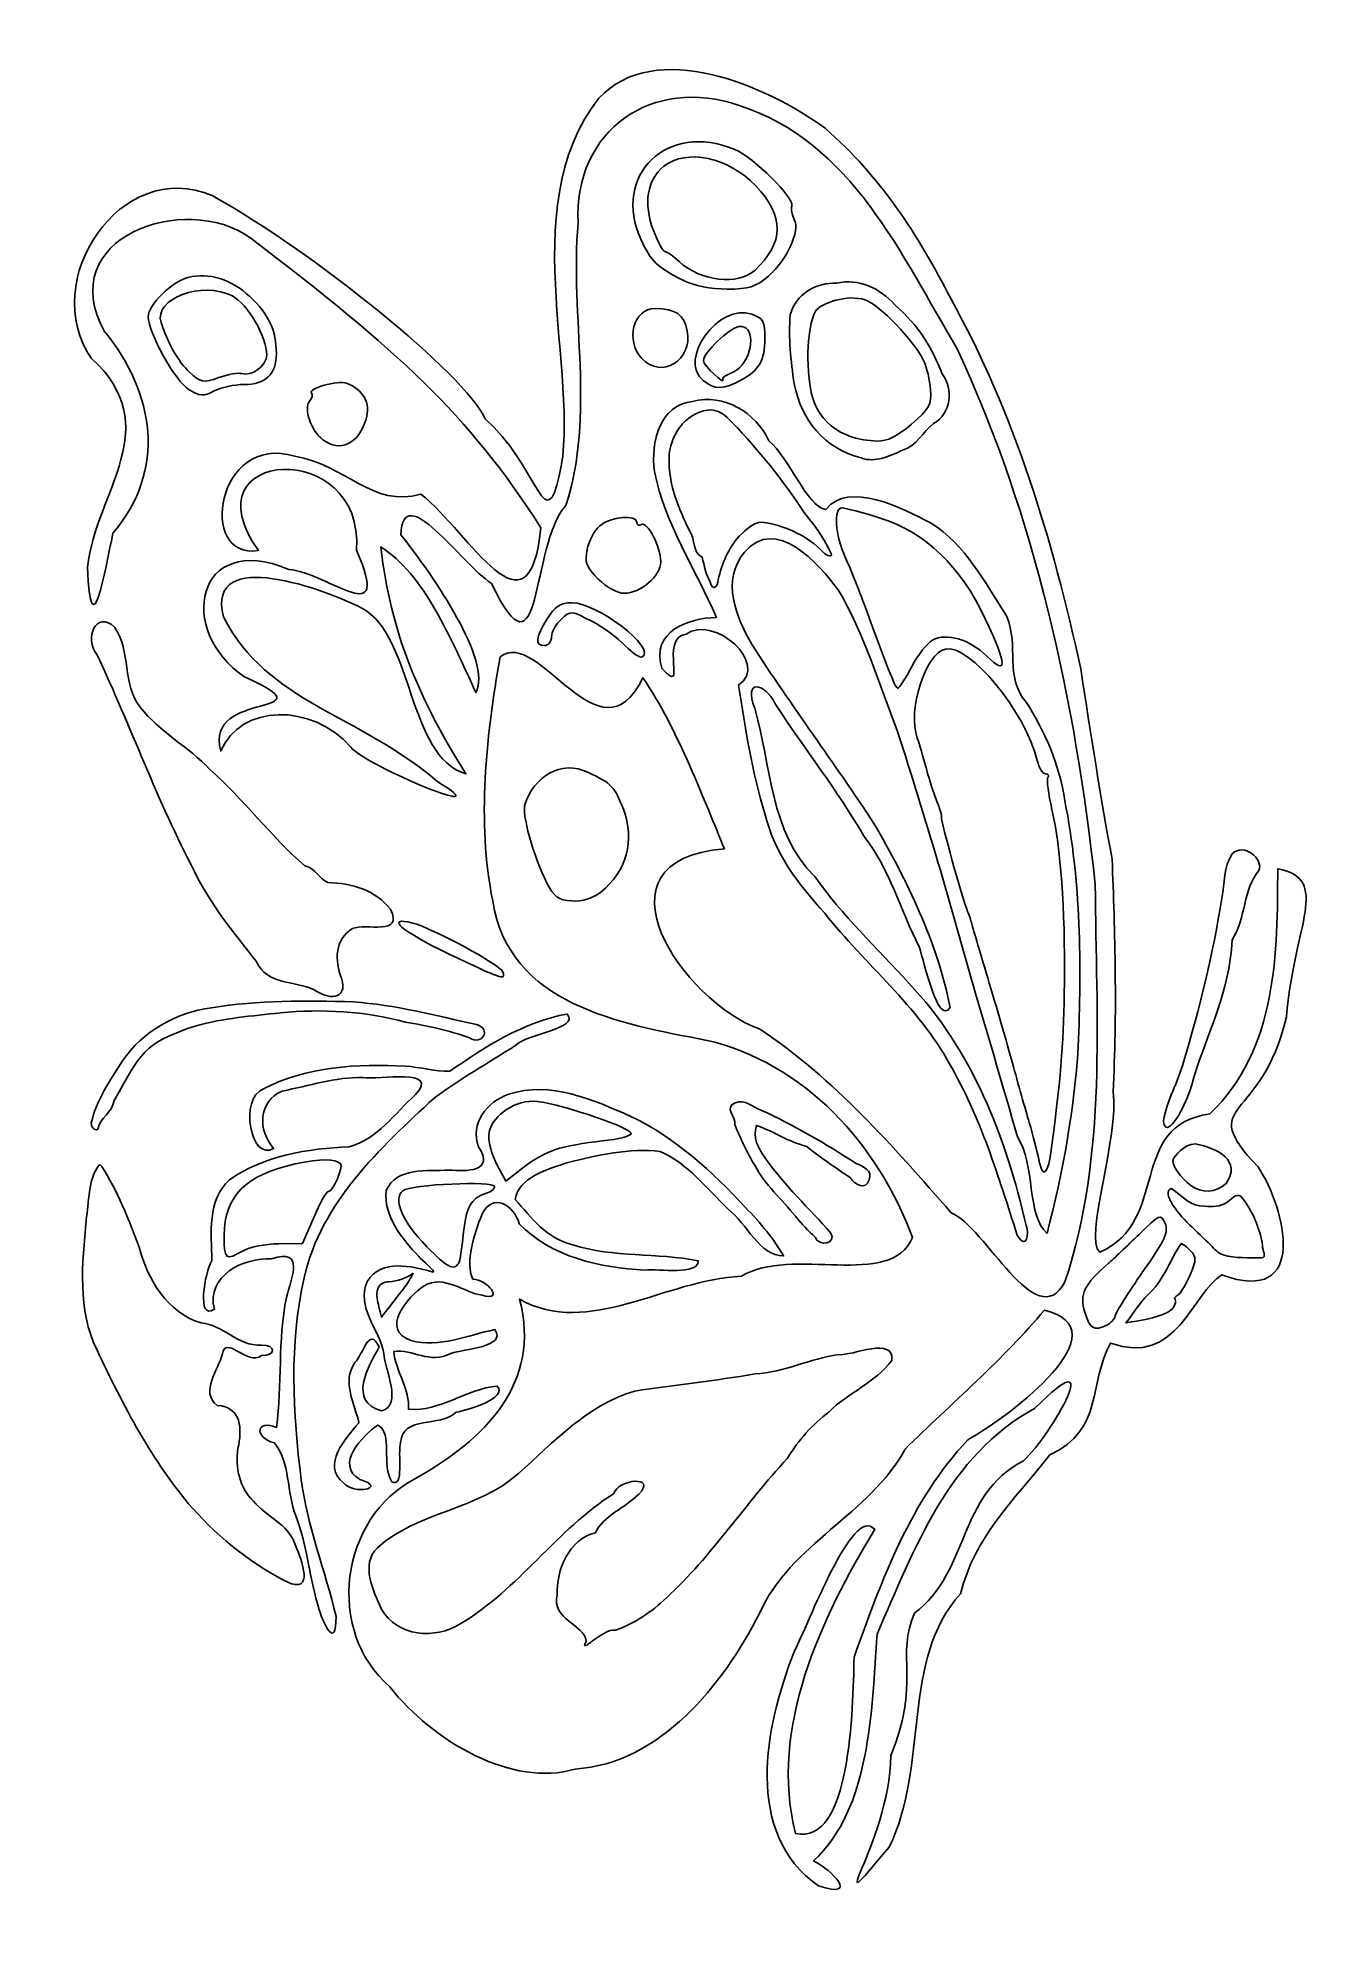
# Model space of a CAD drawing. Header units: centimetres. Extents: x -4.5 to 2.7, y -4.2 to 6.4.
import ezdxf

# ---------------------------------------------------------------- set-up
doc = ezdxf.new("R2010")
doc.units = ezdxf.units.CM
doc.header["$MEASUREMENT"] = 0
doc.layers.add('Layer 1', color=7, linetype='Continuous')

msp = doc.modelspace()

# ---------------------------------------------------------------- linework, layer by layer
at = {"layer": 'Layer 1'}
for points, knots in [([(-0.11844, -3.92411), (-0.53894, -3.6288), (-0.41418, -3.03357), (-0.25839, -2.62786), (-0.25839, -2.62786), (-0.16799, -2.45125), (0.07073, -1.79879), (0.1949, -1.93607), (0.1949, -1.93607), (-0.10389, -2.4327), (-0.39552, -3.04275), (-0.24693, -3.63099), (-0.24693, -3.63099), (0.06269, -3.70158), (0.07304, -2.93796), (0.08002, -2.64945), (0.08002, -2.64945), (0.23002, -2.22275), (0.39915, -1.77088), (0.71478, -1.43632), (0.71478, -1.43632), (0.96175, -1.2999), (1.5833, -0.81891), (1.14094, -0.71396), (1.14094, -0.71396), (0.92228, -0.97935), (0.61051, -1.24611), (0.36451, -1.48863), (0.36451, -1.48863), (0.16792, -1.85292), (-0.27556, -2.01628), (-0.4481, -2.40514), (-0.4481, -2.40514), (-0.65341, -2.80685), (-1.00003, -3.23999), (-1.47507, -3.27237), (-1.47507, -3.27237), (-1.82608, -3.3777), (-2.27096, -3.11639), (-2.50817, -2.81491), (-2.50817, -2.81491), (-2.86877, -2.50283), (-2.78988, -1.8738), (-2.36544, -1.65267), (-2.36544, -1.65267), (-1.98257, -1.43947), (-1.65985, -1.12042), (-1.78577, -0.65286), (-1.78577, -0.65286), (-1.40265, -0.87093), (-0.96811, -0.54285), (-0.54863, -0.52545), (-0.54863, -0.52545), (-0.27262, -0.35424), (0.28955, -0.60027), (0.40485, -0.30953), (0.40485, -0.30953), (0.21529, 0.20801), (-0.1949, 0.6657), (-0.74845, 0.79126), (-0.74845, 0.79126), (-1.22079, 0.88152), (-1.84615, 0.98678), (-1.93482, 1.56709), (-1.93482, 1.56709), (-2.02474, 2.01248), (-1.97204, 2.48245), (-1.89385, 2.92662), (-1.89385, 2.92662), (-1.68, 3.09917), (-1.33718, 2.31671), (-1.09793, 2.81025), (-1.09793, 2.81025), (-0.90323, 2.52943), (-0.74701, 2.10267), (-0.64295, 1.85726), (-0.64295, 1.85726), (-1.41491, 1.79433), (-0.87537, 1.00661), (-0.44537, 0.85189), (-0.44537, 0.85189), (-0.028, 0.57299), (0.29517, 0.20295), (0.62178, -0.1724), (0.62178, -0.1724), (0.811, -0.2447), (1.09418, -0.85869), (1.25504, -0.55713), (1.25504, -0.55713), (1.49349, 0.15036), (1.42876, 0.91973), (1.42494, 1.65623), (1.42494, 1.65623), (1.31354, 2.68395), (1.09279, 3.70223), (0.65523, 4.64386), (0.65523, 4.64386), (0.34448, 5.16241), (0.06534, 5.80284), (-0.56113, 6.00003), (-0.56113, 6.00003), (-1.04124, 6.16854), (-1.48511, 5.86324), (-1.45873, 5.34561), (-1.45873, 5.34561), (-1.50506, 4.8234), (-1.36076, 4.27534), (-1.52798, 3.77073), (-1.52798, 3.77073), (-1.72756, 3.54685), (-1.65493, 2.7446), (-1.94251, 3.33652), (-1.94251, 3.33652), (-2.10958, 3.44631), (-2.43626, 3.92416), (-2.44708, 3.6072), (-2.44708, 3.6072), (-2.25976, 3.37025), (-1.93965, 2.90601), (-2.02846, 2.72832), (-2.02846, 2.72832), (-2.17067, 3.03329), (-2.32002, 3.39101), (-2.55944, 3.53956), (-2.55944, 3.53956), (-2.50347, 3.05424), (-2.34112, 2.68471), (-2.0842, 2.27416), (-2.0842, 2.27416), (-2.41322, 2.37614), (-2.37412, 3.03992), (-2.66515, 3.19928), (-2.66515, 3.19928), (-2.85773, 3.29853), (-3.53756, 3.55237), (-3.43703, 3.1498), (-3.43703, 3.1498), (-3.1881, 2.66664), (-2.67917, 2.608), (-2.24718, 2.23453), (-2.24718, 2.23453), (-1.86041, 1.99732), (-2.63847, 2.31569), (-2.72677, 2.42425), (-2.72677, 2.42425), (-2.94508, 2.67318), (-3.34042, 2.6633), (-3.45186, 2.40284), (-3.45186, 2.40284), (-3.54832, 2.75024), (-2.80981, 2.58393), (-3.31852, 2.81616), (-3.31852, 2.81616), (-3.69741, 3.06764), (-3.5959, 3.63214), (-3.07155, 3.41486), (-3.07155, 3.41486), (-2.84303, 3.39046), (-2.49494, 3.06337), (-2.69496, 3.522), (-2.69496, 3.522), (-2.64641, 4.14881), (-3.65204, 4.09575), (-3.24126, 3.51928), (-3.24126, 3.51928), (-3.58404, 3.46739), (-3.4756, 4.17748), (-3.03873, 4.0459), (-3.03873, 4.0459), (-2.75969, 4.00056), (-2.60323, 3.75334), (-2.33547, 3.83461), (-2.33547, 3.83461), (-2.05878, 3.61277), (-1.73414, 2.99213), (-1.66618, 3.64691), (-1.66618, 3.64691), (-2.07808, 4.28797), (-2.46217, 4.63217), (-3.28462, 5.26133), (-3.28462, 5.26133), (-3.65187, 5.52638), (-4.38891, 5.2625), (-4.099, 4.74048), (-4.099, 4.74048), (-3.81977, 4.39913), (-3.75319, 3.96656), (-4.05291, 3.6171), (-4.05291, 3.6171), (-4.09756, 3.40211), (-4.17369, 2.95483), (-4.19541, 3.42672), (-4.19541, 3.42672), (-4.14392, 3.85451), (-3.75439, 4.20969), (-4.17384, 4.5922), (-4.17384, 4.5922), (-4.47117, 5.01976), (-4.01003, 5.71553), (-3.49904, 5.49855), (-3.49904, 5.49855), (-2.92836, 5.18024), (-2.08986, 4.50203), (-1.97712, 4.25464), (-1.97712, 4.25464), (-1.69582, 4.00279), (-1.65143, 3.6351), (-1.57761, 3.88375), (-1.57761, 3.88375), (-1.41066, 4.42337), (-1.83438, 5.41667), (-1.34244, 6.04172), (-1.34244, 6.04172), (-1.02839, 6.37719), (-0.40954, 6.11412), (-0.08147, 5.87328), (-0.08147, 5.87328), (0.22692, 5.60621), (0.43868, 5.27479), (0.61855, 4.92532), (0.61855, 4.92532), (0.97403, 4.28615), (1.18878, 3.57464), (1.34375, 2.86113), (1.34375, 2.86113), (1.39884, 2.49824), (1.45753, 2.13026), (1.5185, 1.79999), (1.5185, 1.79999), (1.53498, 1.40738), (1.54748, 0.92575), (1.52392, 0.50206), (1.52392, 0.50206), (1.56113, 0.25676), (1.3592, -0.31688), (1.44982, -0.3915), (1.44982, -0.3915), (1.84453, -0.216), (1.60317, 0.31529), (2.06332, 0.37936), (2.06332, 0.37936), (2.44159, 0.73815), (2.44113, 1.28864), (2.44206, 1.74645), (2.44206, 1.74645), (2.73989, 1.68656), (2.53465, 1.43915), (2.49027, 0.91986), (2.49027, 0.91986), (2.35141, 0.31924), (1.97922, 0.45596), (2.33256, 0.08422), (2.33256, 0.08422), (2.48814, -0.14946), (2.61765, -0.69441), (2.13053, -0.51797), (2.13053, -0.51797), (1.96704, -0.6121), (1.87886, -1.03719), (1.5104, -0.89763), (1.5104, -0.89763), (1.38496, -1.11974), (1.47666, -1.37769), (1.17183, -1.52156), (1.17183, -1.52156), (0.96458, -1.78376), (0.75368, -1.97242), (0.67411, -2.29485), (0.67411, -2.29485), (0.33996, -2.65994), (0.49732, -3.256), (0.2763, -3.7073), (0.2763, -3.7073), (-0.12907, -4.18669), (0.2772, -3.70284), (0.2845, -3.19588), (0.2845, -3.19588), (0.45264, -2.80452), (0.31052, -2.63106), (0.41767, -2.40333), (0.41767, -2.40333), (0.72608, -2.16814), (0.65498, -1.74722), (1.02385, -1.55433), (1.02385, -1.55433), (1.19057, -1.40149), (1.49167, -0.85395), (1.08634, -1.26341), (1.08634, -1.26341), (0.60466, -1.52285), (0.41486, -2.05094), (0.20796, -2.51995), (0.20796, -2.51995), (0.17835, -2.95747), (0.16997, -3.49064), (-0.14576, -3.78326), (-0.14576, -3.78326), (-0.04365, -3.83758), (0.11664, -3.99692), (-0.11844, -3.92411), (-0.11844, -3.92411), (-0.11844, -3.92411), (-0.11844, -3.92411), (-0.11844, -3.92411)], [0, 0, 0, 0, 0.01298701, 0.01298701, 0.01298701, 0.01298701, 0.02597403, 0.02597403, 0.02597403, 0.02597403, 0.03896104, 0.03896104, 0.03896104, 0.03896104, 0.05194805, 0.05194805, 0.05194805, 0.05194805, 0.06493506, 0.06493506, 0.06493506, 0.06493506, 0.07792208, 0.07792208, 0.07792208, 0.07792208, 0.09090909, 0.09090909, 0.09090909, 0.09090909, 0.1038961, 0.1038961, 0.1038961, 0.1038961, 0.11688312, 0.11688312, 0.11688312, 0.11688312, 0.12987013, 0.12987013, 0.12987013, 0.12987013, 0.14285714, 0.14285714, 0.14285714, 0.14285714, 0.15584416, 0.15584416, 0.15584416, 0.15584416, 0.16883117, 0.16883117, 0.16883117, 0.16883117, 0.18181818, 0.18181818, 0.18181818, 0.18181818, 0.19480519, 0.19480519, 0.19480519, 0.19480519, 0.20779221, 0.20779221, 0.20779221, 0.20779221, 0.22077922, 0.22077922, 0.22077922, 0.22077922, 0.23376623, 0.23376623, 0.23376623, 0.23376623, 0.24675325, 0.24675325, 0.24675325, 0.24675325, 0.25974026, 0.25974026, 0.25974026, 0.25974026, 0.27272727, 0.27272727, 0.27272727, 0.27272727, 0.28571429, 0.28571429, 0.28571429, 0.28571429, 0.2987013, 0.2987013, 0.2987013, 0.2987013, 0.31168831, 0.31168831, 0.31168831, 0.31168831, 0.32467532, 0.32467532, 0.32467532, 0.32467532, 0.33766234, 0.33766234, 0.33766234, 0.33766234, 0.35064935, 0.35064935, 0.35064935, 0.35064935, 0.36363636, 0.36363636, 0.36363636, 0.36363636, 0.37662338, 0.37662338, 0.37662338, 0.37662338, 0.38961039, 0.38961039, 0.38961039, 0.38961039, 0.4025974, 0.4025974, 0.4025974, 0.4025974, 0.41558442, 0.41558442, 0.41558442, 0.41558442, 0.42857143, 0.42857143, 0.42857143, 0.42857143, 0.44155844, 0.44155844, 0.44155844, 0.44155844, 0.45454545, 0.45454545, 0.45454545, 0.45454545, 0.46753247, 0.46753247, 0.46753247, 0.46753247, 0.48051948, 0.48051948, 0.48051948, 0.48051948, 0.49350649, 0.49350649, 0.49350649, 0.49350649, 0.50649351, 0.50649351, 0.50649351, 0.50649351, 0.51948052, 0.51948052, 0.51948052, 0.51948052, 0.53246753, 0.53246753, 0.53246753, 0.53246753, 0.54545455, 0.54545455, 0.54545455, 0.54545455, 0.55844156, 0.55844156, 0.55844156, 0.55844156, 0.57142857, 0.57142857, 0.57142857, 0.57142857, 0.58441558, 0.58441558, 0.58441558, 0.58441558, 0.5974026, 0.5974026, 0.5974026, 0.5974026, 0.61038961, 0.61038961, 0.61038961, 0.61038961, 0.62337662, 0.62337662, 0.62337662, 0.62337662, 0.63636364, 0.63636364, 0.63636364, 0.63636364, 0.64935065, 0.64935065, 0.64935065, 0.64935065, 0.66233766, 0.66233766, 0.66233766, 0.66233766, 0.67532468, 0.67532468, 0.67532468, 0.67532468, 0.68831169, 0.68831169, 0.68831169, 0.68831169, 0.7012987, 0.7012987, 0.7012987, 0.7012987, 0.71428571, 0.71428571, 0.71428571, 0.71428571, 0.72727273, 0.72727273, 0.72727273, 0.72727273, 0.74025974, 0.74025974, 0.74025974, 0.74025974, 0.75324675, 0.75324675, 0.75324675, 0.75324675, 0.76623377, 0.76623377, 0.76623377, 0.76623377, 0.77922078, 0.77922078, 0.77922078, 0.77922078, 0.79220779, 0.79220779, 0.79220779, 0.79220779, 0.80519481, 0.80519481, 0.80519481, 0.80519481, 0.81818182, 0.81818182, 0.81818182, 0.81818182, 0.83116883, 0.83116883, 0.83116883, 0.83116883, 0.84415584, 0.84415584, 0.84415584, 0.84415584, 0.85714286, 0.85714286, 0.85714286, 0.85714286, 0.87012987, 0.87012987, 0.87012987, 0.87012987, 0.88311688, 0.88311688, 0.88311688, 0.88311688, 0.8961039, 0.8961039, 0.8961039, 0.8961039, 0.90909091, 0.90909091, 0.90909091, 0.90909091, 0.92207792, 0.92207792, 0.92207792, 0.92207792, 0.93506494, 0.93506494, 0.93506494, 0.93506494, 0.94805195, 0.94805195, 0.94805195, 0.94805195, 0.96103896, 0.96103896, 0.96103896, 0.96103896, 0.97402597, 0.97402597, 0.97402597, 0.97402597, 1, 1, 1, 1]), ([(-0.87548, 5.02759), (-1.01923, 5.09935), (-1.05319, 5.1322), (-1.10786, 5.2524), (-1.10786, 5.2524), (-1.27224, 5.61376), (-0.96162, 5.91279), (-0.58524, 5.75553), (-0.58524, 5.75553), (-0.48075, 5.71187), (-0.25063, 5.48352), (-0.26664, 5.43939), (-0.26664, 5.43939), (-0.27228, 5.42386), (-0.26632, 5.39059), (-0.2534, 5.36545), (-0.2534, 5.36545), (-0.21995, 5.30039), (-0.29389, 5.13822), (-0.39742, 5.04957), (-0.39742, 5.04957), (-0.46787, 4.98925), (-0.50747, 4.97673), (-0.628, 4.97672), (-0.628, 4.97672), (-0.71866, 4.9767), (-0.81196, 4.99588), (-0.87548, 5.02759)], [0, 0, 0, 0, 0.125, 0.125, 0.125, 0.125, 0.25, 0.25, 0.25, 0.25, 0.375, 0.375, 0.375, 0.375, 0.5, 0.5, 0.5, 0.5, 0.625, 0.625, 0.625, 0.625, 0.75, 0.75, 0.75, 0.75, 1, 1, 1, 1]), ([(-0.47407, 5.08161), (-0.30842, 5.23594), (-0.30701, 5.38293), (-0.46954, 5.55378), (-0.46954, 5.55378), (-0.62085, 5.71284), (-0.85305, 5.76171), (-0.98064, 5.66136), (-0.98064, 5.66136), (-1.07424, 5.58773), (-1.09617, 5.45368), (-1.03907, 5.30417), (-1.03907, 5.30417), (-1.01431, 5.23932), (-0.98536, 5.18625), (-0.97476, 5.18625), (-0.97476, 5.18625), (-0.96415, 5.18625), (-0.92857, 5.16118), (-0.89568, 5.13054), (-0.89568, 5.13054), (-0.77841, 5.02129), (-0.56536, 4.99656), (-0.47407, 5.08161)], [0, 0, 0, 0, 0.14285714, 0.14285714, 0.14285714, 0.14285714, 0.28571429, 0.28571429, 0.28571429, 0.28571429, 0.42857143, 0.42857143, 0.42857143, 0.42857143, 0.57142857, 0.57142857, 0.57142857, 0.57142857, 0.71428571, 0.71428571, 0.71428571, 0.71428571, 1, 1, 1, 1]), ([(-3.6285, 4.41581), (-3.70261, 4.46057), (-3.85592, 4.73445), (-3.85592, 4.8221), (-3.85592, 4.8221), (-3.85592, 4.88816), (-3.72324, 5.01995), (-3.63424, 5.04229), (-3.63424, 5.04229), (-3.51934, 5.07113), (-3.39148, 5.03166), (-3.29013, 4.93608), (-3.29013, 4.93608), (-3.18216, 4.83425), (-3.14154, 4.74718), (-3.14154, 4.61757), (-3.14154, 4.61757), (-3.14154, 4.50212), (-3.20089, 4.44546), (-3.32203, 4.44526), (-3.32203, 4.44526), (-3.37556, 4.44517), (-3.45045, 4.42887), (-3.48846, 4.40903), (-3.48846, 4.40903), (-3.54817, 4.37788), (-3.56721, 4.3788), (-3.6285, 4.41581)], [0, 0, 0, 0, 0.125, 0.125, 0.125, 0.125, 0.25, 0.25, 0.25, 0.25, 0.375, 0.375, 0.375, 0.375, 0.5, 0.5, 0.5, 0.5, 0.625, 0.625, 0.625, 0.625, 0.75, 0.75, 0.75, 0.75, 1, 1, 1, 1]), ([(-3.33483, 4.50589), (-3.28031, 4.48694), (-3.19446, 4.5506), (-3.19446, 4.60998), (-3.19446, 4.60998), (-3.19446, 4.7112), (-3.30181, 4.89464), (-3.38676, 4.93857), (-3.38676, 4.93857), (-3.55433, 5.02522), (-3.82705, 4.92396), (-3.7842, 4.79101), (-3.7842, 4.79101), (-3.74665, 4.67454), (-3.68749, 4.57088), (-3.62603, 4.51389), (-3.62603, 4.51389), (-3.56281, 4.45527), (-3.55014, 4.45293), (-3.46198, 4.48362), (-3.46198, 4.48362), (-3.40943, 4.50191), (-3.35222, 4.51193), (-3.33483, 4.50589)], [0, 0, 0, 0, 0.14285714, 0.14285714, 0.14285714, 0.14285714, 0.28571429, 0.28571429, 0.28571429, 0.28571429, 0.42857143, 0.42857143, 0.42857143, 0.42857143, 0.57142857, 0.57142857, 0.57142857, 0.57142857, 0.71428571, 0.71428571, 0.71428571, 0.71428571, 1, 1, 1, 1]), ([(-0.25405, 4.44988), (-0.2726, 4.57682), (-0.28627, 4.70644), (-0.27653, 4.83443), (-0.27653, 4.83443), (-0.24648, 4.9448), (-0.12909, 5.01907), (-0.01681, 5.00922), (-0.01681, 5.00922), (0.10254, 5.0409), (0.22753, 4.9797), (0.30611, 4.89104), (0.30611, 4.89104), (0.44805, 4.76479), (0.51047, 4.65509), (0.57146, 4.50466), (0.57146, 4.50466), (0.63458, 4.42118), (0.62075, 4.28026), (0.52359, 4.2283), (0.52359, 4.2283), (0.46178, 4.18315), (0.42965, 4.10001), (0.35034, 4.07915), (0.35034, 4.07915), (0.27861, 4.04756), (0.19898, 4.00663), (0.11933, 4.03586), (0.11933, 4.03586), (-0.09065, 4.09166), (-0.21138, 4.24336), (-0.25405, 4.44988)], [0, 0, 0, 0, 0.11111111, 0.11111111, 0.11111111, 0.11111111, 0.22222222, 0.22222222, 0.22222222, 0.22222222, 0.33333333, 0.33333333, 0.33333333, 0.33333333, 0.44444444, 0.44444444, 0.44444444, 0.44444444, 0.55555556, 0.55555556, 0.55555556, 0.55555556, 0.66666667, 0.66666667, 0.66666667, 0.66666667, 0.77777778, 0.77777778, 0.77777778, 0.77777778, 1, 1, 1, 1]), ([(-1.10382, 4.59048), (-1.19813, 4.69087), (-1.15045, 4.86937), (-1.0296, 4.86839), (-1.0296, 4.86839), (-0.91375, 4.86745), (-0.8672, 4.83526), (-0.85014, 4.7443), (-0.85014, 4.7443), (-0.81913, 4.57903), (-0.99365, 4.47321), (-1.10382, 4.59048)], [0, 0, 0, 0, 0.25, 0.25, 0.25, 0.25, 0.5, 0.5, 0.5, 0.5, 1, 1, 1, 1]), ([(-0.76122, 4.46731), (-0.90583, 4.58441), (-0.67457, 4.90068), (-0.4911, 4.83672), (-0.4911, 4.83672), (-0.42501, 4.81369), (-0.41643, 4.7979), (-0.41717, 4.7008), (-0.41717, 4.7008), (-0.4181, 4.57955), (-0.44921, 4.52514), (-0.54863, 4.47088), (-0.54863, 4.47088), (-0.64884, 4.41618), (-0.69708, 4.41537), (-0.76122, 4.46731)], [0, 0, 0, 0, 0.2, 0.2, 0.2, 0.2, 0.4, 0.4, 0.4, 0.4, 0.6, 0.6, 0.6, 0.6, 1, 1, 1, 1]), ([(0.40083, 4.22406), (0.49878, 4.3079), (0.51231, 4.33244), (0.50658, 4.41588), (0.50658, 4.41588), (0.50297, 4.46851), (0.4851, 4.54223), (0.46688, 4.57972), (0.46688, 4.57972), (0.41294, 4.69066), (0.22199, 4.88888), (0.1423, 4.91666), (0.1423, 4.91666), (0.04493, 4.9506), (-0.10462, 4.89825), (-0.1349, 4.85405), (-0.1349, 4.85405), (-0.15766, 4.82083), (-0.19841, 4.65868), (-0.16554, 4.43559), (-0.16554, 4.43559), (-0.13774, 4.24687), (-0.00293, 4.13648), (0.20729, 4.13031), (0.20729, 4.13031), (0.26463, 4.12862), (0.32155, 4.15619), (0.40083, 4.22406)], [0, 0, 0, 0, 0.125, 0.125, 0.125, 0.125, 0.25, 0.25, 0.25, 0.25, 0.375, 0.375, 0.375, 0.375, 0.5, 0.5, 0.5, 0.5, 0.625, 0.625, 0.625, 0.625, 0.75, 0.75, 0.75, 0.75, 1, 1, 1, 1]), ([(-0.55901, 4.53846), (-0.47395, 4.62353), (-0.4759, 4.78109), (-0.56185, 4.76823), (-0.56185, 4.76823), (-0.61601, 4.76013), (-0.76029, 4.62267), (-0.76029, 4.57918), (-0.76029, 4.57918), (-0.76029, 4.54711), (-0.63885, 4.44182), (-0.65137, 4.47188), (-0.65137, 4.47188), (-0.66148, 4.49617), (-0.59563, 4.50184), (-0.55901, 4.53846)], [0, 0, 0, 0, 0.2, 0.2, 0.2, 0.2, 0.4, 0.4, 0.4, 0.4, 0.6, 0.6, 0.6, 0.6, 1, 1, 1, 1]), ([(-2.88253, 4.13753), (-2.94711, 4.18659), (-2.9906, 4.31153), (-2.95713, 4.35185), (-2.95713, 4.35185), (-2.94239, 4.36961), (-2.93679, 4.3906), (-2.94468, 4.39849), (-2.94468, 4.39849), (-2.96917, 4.42298), (-2.79871, 4.47062), (-2.75054, 4.45275), (-2.75054, 4.45275), (-2.65631, 4.41782), (-2.61522, 4.34257), (-2.641, 4.25215), (-2.641, 4.25215), (-2.68017, 4.11472), (-2.78625, 4.06438), (-2.88253, 4.13753)], [0, 0, 0, 0, 0.16666667, 0.16666667, 0.16666667, 0.16666667, 0.33333333, 0.33333333, 0.33333333, 0.33333333, 0.5, 0.5, 0.5, 0.5, 0.66666667, 0.66666667, 0.66666667, 0.66666667, 1, 1, 1, 1]), ([(0.98931, -0.29689), (0.8855, 0.02901), (0.78592, 0.3606), (0.61226, 0.65871), (0.61226, 0.65871), (0.43519, 0.97977), (0.14233, 1.21323), (-0.08364, 1.49772), (-0.08364, 1.49772), (-0.22809, 1.65869), (-0.36583, 1.83169), (-0.41498, 2.04747), (-0.41498, 2.04747), (-0.48993, 2.28197), (-0.52634, 2.52865), (-0.56417, 2.76939), (-0.56417, 2.76939), (-0.38988, 2.88687), (-0.6984, 3.16591), (-0.85727, 3.0535), (-0.85727, 3.0535), (-1.01095, 3.03301), (-0.84224, 2.6964), (-0.99256, 2.86379), (-0.99256, 2.86379), (-1.05553, 3.06776), (-0.84423, 3.14418), (-0.68788, 3.14671), (-0.68788, 3.14671), (-0.80462, 3.41625), (-0.97434, 3.66888), (-1.03304, 3.95952), (-1.03304, 3.95952), (-1.05644, 4.12754), (-1.00007, 4.33204), (-0.8204, 4.3506), (-0.8204, 4.3506), (-0.64549, 4.39593), (-0.46917, 4.29042), (-0.3954, 4.13195), (-0.3954, 4.13195), (-0.27847, 4.03354), (-0.18379, 3.76526), (-0.0775, 3.74849), (-0.0775, 3.74849), (0.04887, 3.91182), (0.3503, 3.75456), (0.50657, 3.6739), (0.50657, 3.6739), (0.70406, 3.55186), (0.80782, 3.34113), (0.93, 3.15607), (0.93, 3.15607), (1.0036, 2.97976), (0.91516, 2.82294), (1.03887, 2.67524), (1.03887, 2.67524), (1.13837, 2.5246), (1.22865, 2.31913), (1.25497, 2.12479), (1.25497, 2.12479), (1.34545, 1.67454), (1.34777, 1.21086), (1.33017, 0.75344), (1.33017, 0.75344), (1.30591, 0.40259), (1.2452, 0.0526), (1.156, -0.28659), (1.156, -0.28659), (1.03977, -0.18244), (1.09257, 0.0948), (0.99135, 0.25177), (0.99135, 0.25177), (0.91355, 0.51821), (0.83716, 0.78474), (0.75617, 1.05036), (0.75617, 1.05036), (0.62175, 1.54005), (0.47852, 2.02773), (0.32237, 2.51081), (0.32237, 2.51081), (0.21903, 2.77595), (0.13782, 3.05495), (-0.00837, 3.30016), (-0.00837, 3.30016), (-0.11687, 3.44668), (-0.35753, 3.71764), (-0.53086, 3.51029), (-0.53086, 3.51029), (-0.66404, 3.35441), (-0.57737, 3.1467), (-0.48875, 2.99427), (-0.48875, 2.99427), (-0.27107, 2.65644), (-0.03009, 2.33386), (0.19073, 1.99899), (0.19073, 1.99899), (0.37516, 1.67864), (0.54449, 1.33762), (0.61526, 0.97276), (0.61526, 0.97276), (0.54831, 0.86665), (0.4711, 1.22303), (0.44458, 1.30713), (0.44458, 1.30713), (0.33998, 1.51337), (0.27958, 1.74079), (0.13615, 1.92543), (0.13615, 1.92543), (-0.0113, 2.18254), (-0.19847, 2.41593), (-0.35963, 2.6649), (-0.35963, 2.6649), (-0.4215, 2.78903), (-0.53882, 2.80232), (-0.47414, 2.64111), (-0.47414, 2.64111), (-0.38154, 2.32465), (-0.39075, 1.94724), (-0.13849, 1.70264), (-0.13849, 1.70264), (0.01403, 1.48527), (0.20705, 1.30434), (0.3847, 1.10881), (0.3847, 1.10881), (0.73774, 0.73927), (0.92725, 0.24773), (1.03985, -0.2431), (1.03985, -0.2431), (1.05778, -0.28638), (1.04213, -0.38479), (0.98931, -0.29689)], [0, 0, 0, 0, 0.02941176, 0.02941176, 0.02941176, 0.02941176, 0.05882353, 0.05882353, 0.05882353, 0.05882353, 0.08823529, 0.08823529, 0.08823529, 0.08823529, 0.11764706, 0.11764706, 0.11764706, 0.11764706, 0.14705882, 0.14705882, 0.14705882, 0.14705882, 0.17647059, 0.17647059, 0.17647059, 0.17647059, 0.20588235, 0.20588235, 0.20588235, 0.20588235, 0.23529412, 0.23529412, 0.23529412, 0.23529412, 0.26470588, 0.26470588, 0.26470588, 0.26470588, 0.29411765, 0.29411765, 0.29411765, 0.29411765, 0.32352941, 0.32352941, 0.32352941, 0.32352941, 0.35294118, 0.35294118, 0.35294118, 0.35294118, 0.38235294, 0.38235294, 0.38235294, 0.38235294, 0.41176471, 0.41176471, 0.41176471, 0.41176471, 0.44117647, 0.44117647, 0.44117647, 0.44117647, 0.47058824, 0.47058824, 0.47058824, 0.47058824, 0.5, 0.5, 0.5, 0.5, 0.52941176, 0.52941176, 0.52941176, 0.52941176, 0.55882353, 0.55882353, 0.55882353, 0.55882353, 0.58823529, 0.58823529, 0.58823529, 0.58823529, 0.61764706, 0.61764706, 0.61764706, 0.61764706, 0.64705882, 0.64705882, 0.64705882, 0.64705882, 0.67647059, 0.67647059, 0.67647059, 0.67647059, 0.70588235, 0.70588235, 0.70588235, 0.70588235, 0.73529412, 0.73529412, 0.73529412, 0.73529412, 0.76470588, 0.76470588, 0.76470588, 0.76470588, 0.79411765, 0.79411765, 0.79411765, 0.79411765, 0.82352941, 0.82352941, 0.82352941, 0.82352941, 0.85294118, 0.85294118, 0.85294118, 0.85294118, 0.88235294, 0.88235294, 0.88235294, 0.88235294, 0.91176471, 0.91176471, 0.91176471, 0.91176471, 0.94117647, 0.94117647, 0.94117647, 0.94117647, 1, 1, 1, 1]), ([(-0.56068, 3.59997), (-0.51984, 3.63772), (-0.47184, 3.69259), (-0.40963, 3.67501), (-0.40963, 3.67501), (-0.29133, 3.653), (-0.17706, 3.59811), (-0.09259, 3.5114), (-0.09259, 3.5114), (-0.07595, 3.48942), (-0.02581, 3.47369), (-0.05477, 3.51783), (-0.05477, 3.51783), (-0.09275, 3.59517), (-0.14356, 3.66541), (-0.19901, 3.73087), (-0.19901, 3.73087), (-0.31464, 3.91086), (-0.45014, 4.0778), (-0.59823, 4.23203), (-0.59823, 4.23203), (-0.63447, 4.27037), (-0.67894, 4.31238), (-0.73654, 4.30276), (-0.73654, 4.30276), (-0.86307, 4.28574), (-0.95034, 4.15731), (-0.9517, 4.03477), (-0.9517, 4.03477), (-0.95707, 3.89041), (-0.89716, 3.75498), (-0.83682, 3.6273), (-0.83682, 3.6273), (-0.80405, 3.58198), (-0.82218, 3.50565), (-0.76677, 3.48281), (-0.76677, 3.48281), (-0.75635, 3.43552), (-0.74605, 3.38663), (-0.72209, 3.34318), (-0.72209, 3.34318), (-0.70936, 3.28872), (-0.67953, 3.3184), (-0.6775, 3.35741), (-0.6775, 3.35741), (-0.65845, 3.44581), (-0.62106, 3.53189), (-0.56068, 3.59997)], [0, 0, 0, 0, 0.07692308, 0.07692308, 0.07692308, 0.07692308, 0.15384615, 0.15384615, 0.15384615, 0.15384615, 0.23076923, 0.23076923, 0.23076923, 0.23076923, 0.30769231, 0.30769231, 0.30769231, 0.30769231, 0.38461538, 0.38461538, 0.38461538, 0.38461538, 0.46153846, 0.46153846, 0.46153846, 0.46153846, 0.53846154, 0.53846154, 0.53846154, 0.53846154, 0.61538462, 0.61538462, 0.61538462, 0.61538462, 0.69230769, 0.69230769, 0.69230769, 0.69230769, 0.76923077, 0.76923077, 0.76923077, 0.76923077, 0.84615385, 0.84615385, 0.84615385, 0.84615385, 1, 1, 1, 1]), ([(-1.3465, 3.36068), (-1.41361, 3.4278), (-1.42323, 3.45344), (-1.40849, 3.52605), (-1.40849, 3.52605), (-1.3989, 3.57331), (-1.36687, 3.63282), (-1.33732, 3.65828), (-1.33732, 3.65828), (-1.27883, 3.70869), (-1.13071, 3.7218), (-1.13071, 3.67657), (-1.13071, 3.67657), (-1.13071, 3.66116), (-1.11931, 3.65559), (-1.10538, 3.6642), (-1.10538, 3.6642), (-1.07241, 3.68458), (-0.99842, 3.54086), (-0.99842, 3.45647), (-0.99842, 3.45647), (-0.99842, 3.37749), (-1.11049, 3.28125), (-1.20246, 3.28125), (-1.20246, 3.28125), (-1.23898, 3.28125), (-1.3016, 3.31578), (-1.3465, 3.36068)], [0, 0, 0, 0, 0.125, 0.125, 0.125, 0.125, 0.25, 0.25, 0.25, 0.25, 0.375, 0.375, 0.375, 0.375, 0.5, 0.5, 0.5, 0.5, 0.625, 0.625, 0.625, 0.625, 0.75, 0.75, 0.75, 0.75, 1, 1, 1, 1]), ([(0.40175, 2.8726), (0.43691, 2.93888), (0.48895, 3.00556), (0.51739, 3.02078), (0.51739, 3.02078), (0.59587, 3.06278), (0.72326, 3.02522), (0.81987, 2.93159), (0.81987, 2.93159), (0.93632, 2.81871), (0.9339, 2.87778), (0.81135, 3.13955), (0.81135, 3.13955), (0.67468, 3.43145), (0.47797, 3.62092), (0.23046, 3.69903), (0.23046, 3.69903), (0.12856, 3.73119), (0.03065, 3.7575), (0.01287, 3.7575), (0.01287, 3.7575), (-0.036, 3.7575), (-0.02626, 3.60609), (0.03057, 3.48259), (0.03057, 3.48259), (0.05808, 3.42279), (0.11324, 3.28456), (0.15313, 3.17542), (0.15313, 3.17542), (0.27916, 2.83068), (0.31091, 2.75229), (0.32455, 2.75219), (0.32455, 2.75219), (0.33185, 2.75213), (0.36659, 2.80632), (0.40175, 2.8726)], [0, 0, 0, 0, 0.1, 0.1, 0.1, 0.1, 0.2, 0.2, 0.2, 0.2, 0.3, 0.3, 0.3, 0.3, 0.4, 0.4, 0.4, 0.4, 0.5, 0.5, 0.5, 0.5, 0.6, 0.6, 0.6, 0.6, 0.7, 0.7, 0.7, 0.7, 0.8, 0.8, 0.8, 0.8, 1, 1, 1, 1]), ([(-2.92988, 1.07198), (-3.04231, 1.12303), (-3.19178, 1.0964), (-3.25429, 1.23006), (-3.25429, 1.23006), (-3.37828, 1.39002), (-3.5096, 1.54635), (-3.59757, 1.73021), (-3.59757, 1.73021), (-3.8045, 2.12209), (-3.95342, 2.54067), (-4.1418, 2.94118), (-4.1418, 2.94118), (-4.21399, 3.02544), (-4.14793, 3.19422), (-4.04192, 3.0907), (-4.04192, 3.0907), (-3.9507, 2.95852), (-4.00294, 2.77488), (-3.9, 2.64655), (-3.9, 2.64655), (-3.79254, 2.50833), (-3.63168, 2.42636), (-3.51188, 2.29988), (-3.51188, 2.29988), (-3.32413, 2.1323), (-3.17254, 1.92839), (-2.98354, 1.76252), (-2.98354, 1.76252), (-2.91624, 1.74551), (-2.90384, 1.6885), (-2.85318, 1.66923), (-2.85318, 1.66923), (-2.72649, 1.66645), (-2.58419, 1.62617), (-2.50571, 1.52021), (-2.50571, 1.52021), (-2.42751, 1.36853), (-2.64332, 1.44555), (-2.71748, 1.41224), (-2.71748, 1.41224), (-2.81697, 1.35131), (-2.81627, 1.23363), (-2.77827, 1.13638), (-2.77827, 1.13638), (-2.7391, 1.0092), (-2.85943, 1.01745), (-2.92988, 1.07198)], [0, 0, 0, 0, 0.07692308, 0.07692308, 0.07692308, 0.07692308, 0.15384615, 0.15384615, 0.15384615, 0.15384615, 0.23076923, 0.23076923, 0.23076923, 0.23076923, 0.30769231, 0.30769231, 0.30769231, 0.30769231, 0.38461538, 0.38461538, 0.38461538, 0.38461538, 0.46153846, 0.46153846, 0.46153846, 0.46153846, 0.53846154, 0.53846154, 0.53846154, 0.53846154, 0.61538462, 0.61538462, 0.61538462, 0.61538462, 0.69230769, 0.69230769, 0.69230769, 0.69230769, 0.76923077, 0.76923077, 0.76923077, 0.76923077, 0.84615385, 0.84615385, 0.84615385, 0.84615385, 1, 1, 1, 1]), ([(-1.19571, 2.98902), (-1.23591, 3.03098), (-1.3203, 3.09263), (-1.38325, 3.12602), (-1.38325, 3.12602), (-1.49527, 3.18545), (-1.49884, 3.18569), (-1.55232, 3.13729), (-1.55232, 3.13729), (-1.58237, 3.11009), (-1.60696, 3.06588), (-1.60696, 3.03903), (-1.60696, 3.03903), (-1.60696, 3.01218), (-1.62482, 2.99021), (-1.64665, 2.99021), (-1.64665, 2.99021), (-1.70094, 2.99021), (-1.69644, 3.03376), (-1.63126, 3.13922), (-1.63126, 3.13922), (-1.5874, 3.21019), (-1.55904, 3.22834), (-1.492, 3.22834), (-1.492, 3.22834), (-1.351, 3.22834), (-1.02191, 2.97495), (-1.10013, 2.92661), (-1.10013, 2.92661), (-1.11249, 2.91897), (-1.15551, 2.94705), (-1.19571, 2.98902)], [0, 0, 0, 0, 0.11111111, 0.11111111, 0.11111111, 0.11111111, 0.22222222, 0.22222222, 0.22222222, 0.22222222, 0.33333333, 0.33333333, 0.33333333, 0.33333333, 0.44444444, 0.44444444, 0.44444444, 0.44444444, 0.55555556, 0.55555556, 0.55555556, 0.55555556, 0.66666667, 0.66666667, 0.66666667, 0.66666667, 0.77777778, 0.77777778, 0.77777778, 0.77777778, 1, 1, 1, 1]), ([(1.18145, 0.19224), (1.23836, 0.64004), (1.24999, 0.78986), (1.25282, 1.11199), (1.25282, 1.11199), (1.25652, 1.53225), (1.23296, 1.85808), (1.18317, 2.07537), (1.18317, 2.07537), (1.16342, 2.16157), (1.15334, 2.24194), (1.16077, 2.25397), (1.16077, 2.25397), (1.16821, 2.266), (1.16191, 2.27584), (1.14677, 2.27584), (1.14677, 2.27584), (1.13164, 2.27584), (1.11136, 2.30858), (1.10172, 2.3486), (1.10172, 2.3486), (1.03624, 2.62018), (0.72353, 2.9998), (0.58908, 2.97091), (0.58908, 2.97091), (0.47743, 2.94692), (0.37655, 2.62774), (0.43212, 2.47427), (0.43212, 2.47427), (0.44266, 2.44517), (0.46567, 2.36778), (0.48325, 2.30229), (0.48325, 2.30229), (0.50083, 2.23681), (0.52796, 2.15347), (0.54354, 2.11709), (0.54354, 2.11709), (0.55912, 2.08071), (0.56999, 2.04263), (0.5677, 2.03247), (0.5677, 2.03247), (0.56339, 2.01335), (0.68389, 1.57863), (0.71293, 1.50854), (0.71293, 1.50854), (0.72197, 1.48672), (0.73215, 1.45695), (0.73555, 1.4424), (0.73555, 1.4424), (0.73895, 1.42785), (0.77929, 1.29093), (0.82518, 1.13813), (0.82518, 1.13813), (0.87107, 0.98533), (0.93317, 0.77102), (0.96317, 0.66188), (0.96317, 0.66188), (0.99318, 0.55274), (1.03519, 0.40391), (1.05654, 0.33115), (1.05654, 0.33115), (1.07789, 0.25839), (1.10186, 0.16612), (1.1098, 0.1261), (1.1098, 0.1261), (1.13234, 0.01261), (1.16211, 0.0401), (1.18145, 0.19224)], [0, 0, 0, 0, 0.05555556, 0.05555556, 0.05555556, 0.05555556, 0.11111111, 0.11111111, 0.11111111, 0.11111111, 0.16666667, 0.16666667, 0.16666667, 0.16666667, 0.22222222, 0.22222222, 0.22222222, 0.22222222, 0.27777778, 0.27777778, 0.27777778, 0.27777778, 0.33333333, 0.33333333, 0.33333333, 0.33333333, 0.38888889, 0.38888889, 0.38888889, 0.38888889, 0.44444444, 0.44444444, 0.44444444, 0.44444444, 0.5, 0.5, 0.5, 0.5, 0.55555556, 0.55555556, 0.55555556, 0.55555556, 0.61111111, 0.61111111, 0.61111111, 0.61111111, 0.66666667, 0.66666667, 0.66666667, 0.66666667, 0.72222222, 0.72222222, 0.72222222, 0.72222222, 0.77777778, 0.77777778, 0.77777778, 0.77777778, 0.83333333, 0.83333333, 0.83333333, 0.83333333, 0.88888889, 0.88888889, 0.88888889, 0.88888889, 1, 1, 1, 1]), ([(-1.33287, 1.61617), (-1.18747, 1.73055), (-1.14023, 1.90316), (-1.20665, 2.0774), (-1.20665, 2.0774), (-1.25471, 2.20348), (-1.27261, 2.22224), (-1.40164, 2.2819), (-1.40164, 2.2819), (-1.55515, 2.36105), (-1.70806, 2.25034), (-1.7547, 2.10761), (-1.7547, 2.10761), (-1.77504, 2.05461), (-1.70968, 1.81842), (-1.63256, 1.66624), (-1.63256, 1.66624), (-1.59356, 1.58929), (-1.56893, 1.5715), (-1.49445, 1.56648), (-1.49445, 1.56648), (-1.43511, 1.56249), (-1.37931, 1.57965), (-1.33287, 1.61617)], [0, 0, 0, 0, 0.14285714, 0.14285714, 0.14285714, 0.14285714, 0.28571429, 0.28571429, 0.28571429, 0.28571429, 0.42857143, 0.42857143, 0.42857143, 0.42857143, 0.57142857, 0.57142857, 0.57142857, 0.57142857, 0.71428571, 0.71428571, 0.71428571, 0.71428571, 1, 1, 1, 1]), ([(1.80617, 0.34185), (1.82342, 0.4562), (1.88748, 0.55661), (1.91633, 0.66801), (1.91633, 0.66801), (2.00685, 0.96753), (2.08076, 1.2726), (2.1308, 1.58155), (2.1308, 1.58155), (2.14667, 1.66415), (2.13855, 1.75765), (2.18894, 1.82917), (2.18894, 1.82917), (2.25087, 1.89492), (2.36569, 1.79883), (2.33757, 1.73626), (2.33757, 1.73626), (2.24829, 1.63291), (2.26569, 1.47422), (2.18865, 1.34979), (2.18865, 1.34979), (2.1678, 1.04008), (2.06267, 0.86667), (1.97226, 0.57694), (1.97226, 0.57694), (1.96045, 0.51107), (1.89302, 0.34398), (1.83494, 0.30698), (1.83494, 0.30698), (1.8117, 0.29605), (1.80513, 0.3252), (1.80617, 0.34185)], [0, 0, 0, 0, 0.11111111, 0.11111111, 0.11111111, 0.11111111, 0.22222222, 0.22222222, 0.22222222, 0.22222222, 0.33333333, 0.33333333, 0.33333333, 0.33333333, 0.44444444, 0.44444444, 0.44444444, 0.44444444, 0.55555556, 0.55555556, 0.55555556, 0.55555556, 0.66666667, 0.66666667, 0.66666667, 0.66666667, 0.77777778, 0.77777778, 0.77777778, 0.77777778, 1, 1, 1, 1]), ([(-2.18243, 1.27226), (-2.44123, 1.39622), (-2.54204, 1.48317), (-2.38086, 1.44342), (-2.38086, 1.44342), (-2.27413, 1.41709), (-1.89093, 1.20952), (-1.87812, 1.17109), (-1.87812, 1.17109), (-1.86184, 1.12224), (-1.88603, 1.13029), (-2.18243, 1.27226)], [0, 0, 0, 0, 0.25, 0.25, 0.25, 0.25, 0.5, 0.5, 0.5, 0.5, 1, 1, 1, 1]), ([(-4.17342, 0.32898), (-4.14507, 0.45585), (-4.06899, 0.56717), (-3.99919, 0.67504), (-3.99919, 0.67504), (-3.88725, 0.84143), (-3.69961, 0.94295), (-3.50357, 0.97143), (-3.50357, 0.97143), (-3.24232, 1.01276), (-2.97617, 1.01252), (-2.71244, 1.00384), (-2.71244, 1.00384), (-2.47948, 0.98758), (-2.2524, 0.92824), (-2.02527, 0.87744), (-2.02527, 0.87744), (-1.93888, 0.85245), (-1.9936, 0.75828), (-2.06403, 0.80272), (-2.06403, 0.80272), (-2.17919, 0.84722), (-2.3004, 0.86887), (-2.42122, 0.89177), (-2.42122, 0.89177), (-2.64846, 0.95179), (-2.88553, 0.96589), (-3.11907, 0.94288), (-3.11907, 0.94288), (-3.27641, 0.92541), (-3.43655, 0.9132), (-3.58935, 0.87068), (-3.58935, 0.87068), (-3.88585, 0.77323), (-3.89651, 0.71905), (-4.04493, 0.4544), (-4.04493, 0.4544), (-4.05956, 0.38171), (-4.122, 0.36359), (-4.13669, 0.29459), (-4.13669, 0.29459), (-4.15835, 0.28181), (-4.17483, 0.31071), (-4.17342, 0.32898)], [0, 0, 0, 0, 0.08333333, 0.08333333, 0.08333333, 0.08333333, 0.16666667, 0.16666667, 0.16666667, 0.16666667, 0.25, 0.25, 0.25, 0.25, 0.33333333, 0.33333333, 0.33333333, 0.33333333, 0.41666667, 0.41666667, 0.41666667, 0.41666667, 0.5, 0.5, 0.5, 0.5, 0.58333333, 0.58333333, 0.58333333, 0.58333333, 0.66666667, 0.66666667, 0.66666667, 0.66666667, 0.75, 0.75, 0.75, 0.75, 0.83333333, 0.83333333, 0.83333333, 0.83333333, 1, 1, 1, 1]), ([(-2.90194, -2.38478), (-2.95764, -2.21184), (-2.96724, -2.03267), (-3.03345, -1.86074), (-3.03345, -1.86074), (-3.08426, -1.72997), (-3.06347, -1.56182), (-3.15273, -1.45479), (-3.15273, -1.45479), (-3.27212, -1.41954), (-3.25036, -1.3226), (-3.14106, -1.36803), (-3.14106, -1.36803), (-3.10733, -1.12912), (-3.13497, -0.88278), (-3.0853, -0.64444), (-3.0853, -0.64444), (-3.05808, -0.53579), (-2.97951, -0.36567), (-3.16785, -0.42901), (-3.16785, -0.42901), (-3.32362, -0.41803), (-3.53471, -0.52555), (-3.48723, -0.7083), (-3.48723, -0.7083), (-3.58877, -0.77973), (-3.54117, -0.50169), (-3.50053, -0.43763), (-3.50053, -0.43763), (-3.50481, -0.2847), (-3.52742, -0.10408), (-3.40339, 0.01267), (-3.40339, 0.01267), (-3.21042, 0.14641), (-2.96596, 0.18723), (-2.73515, 0.19536), (-2.73515, 0.19536), (-2.58036, 0.23902), (-2.4794, 0.38266), (-2.36519, 0.48782), (-2.36519, 0.48782), (-2.22281, 0.63822), (-2.57341, 0.56715), (-2.65902, 0.58229), (-2.65902, 0.58229), (-2.81336, 0.58645), (-2.95983, 0.53429), (-3.10888, 0.50715), (-3.10888, 0.50715), (-3.24192, 0.4487), (-3.24684, 0.28967), (-3.15662, 0.1867), (-3.15662, 0.1867), (-3.28267, 0.10947), (-3.35332, 0.4666), (-3.21231, 0.51957), (-3.21231, 0.51957), (-2.97242, 0.64544), (-2.68794, 0.65931), (-2.42214, 0.6454), (-2.42214, 0.6454), (-2.33988, 0.64156), (-2.25366, 0.61281), (-2.17411, 0.6171), (-2.17411, 0.6171), (-1.97404, 0.75493), (-1.76234, 0.89331), (-1.51969, 0.93635), (-1.51969, 0.93635), (-1.45037, 0.85332), (-1.74067, 0.82963), (-1.80793, 0.76063), (-1.80793, 0.76063), (-1.95897, 0.664), (-2.11694, 0.57555), (-2.26051, 0.46869), (-2.26051, 0.46869), (-2.56409, 0.1891), (-2.89187, -0.11416), (-2.98689, -0.53334), (-2.98689, -0.53334), (-3.0699, -0.9024), (-3.0501, -1.28771), (-3.00272, -1.66021), (-3.00272, -1.66021), (-2.96768, -1.92114), (-2.86932, -2.16701), (-2.80848, -2.42142), (-2.80848, -2.42142), (-2.80703, -2.61116), (-2.8791, -2.46563), (-2.90194, -2.38478)], [0, 0, 0, 0, 0.04166667, 0.04166667, 0.04166667, 0.04166667, 0.08333333, 0.08333333, 0.08333333, 0.08333333, 0.125, 0.125, 0.125, 0.125, 0.16666667, 0.16666667, 0.16666667, 0.16666667, 0.20833333, 0.20833333, 0.20833333, 0.20833333, 0.25, 0.25, 0.25, 0.25, 0.29166667, 0.29166667, 0.29166667, 0.29166667, 0.33333333, 0.33333333, 0.33333333, 0.33333333, 0.375, 0.375, 0.375, 0.375, 0.41666667, 0.41666667, 0.41666667, 0.41666667, 0.45833333, 0.45833333, 0.45833333, 0.45833333, 0.5, 0.5, 0.5, 0.5, 0.54166667, 0.54166667, 0.54166667, 0.54166667, 0.58333333, 0.58333333, 0.58333333, 0.58333333, 0.625, 0.625, 0.625, 0.625, 0.66666667, 0.66666667, 0.66666667, 0.66666667, 0.70833333, 0.70833333, 0.70833333, 0.70833333, 0.75, 0.75, 0.75, 0.75, 0.79166667, 0.79166667, 0.79166667, 0.79166667, 0.83333333, 0.83333333, 0.83333333, 0.83333333, 0.875, 0.875, 0.875, 0.875, 0.91666667, 0.91666667, 0.91666667, 0.91666667, 1, 1, 1, 1]), ([(-2.76788, -1.67634), (-2.89136, -1.58037), (-2.75407, -1.42653), (-2.6815, -1.34254), (-2.6815, -1.34254), (-2.70165, -1.23925), (-2.77981, -1.1165), (-2.70312, -1.00582), (-2.70312, -1.00582), (-2.65828, -0.96652), (-2.6267, -0.7983), (-2.5686, -0.91891), (-2.5686, -0.91891), (-2.6263, -1.02917), (-2.74604, -1.22147), (-2.55415, -1.27627), (-2.55415, -1.27627), (-2.43665, -1.24083), (-2.536, -1.04872), (-2.54186, -0.95532), (-2.54186, -0.95532), (-2.56705, -0.82073), (-2.69847, -0.69697), (-2.63455, -0.55466), (-2.63455, -0.55466), (-2.55507, -0.42717), (-2.38762, -0.46822), (-2.26725, -0.50249), (-2.26725, -0.50249), (-2.25336, -0.49613), (-2.32811, -0.43965), (-2.34896, -0.41365), (-2.34896, -0.41365), (-2.43948, -0.31531), (-2.54659, -0.19068), (-2.52847, -0.04774), (-2.52847, -0.04774), (-2.47321, 0.08392), (-2.29656, 0.05919), (-2.17888, 0.06658), (-2.17888, 0.06658), (-2.0818, 0.0577), (-1.92145, 0.05651), (-2.01397, 0.19633), (-2.01397, 0.19633), (-2.06319, 0.32454), (-1.96567, 0.44915), (-1.84637, 0.48866), (-1.84637, 0.48866), (-1.61478, 0.56636), (-1.37476, 0.45797), (-1.16426, 0.36571), (-1.16426, 0.36571), (-0.9168, 0.24758), (-0.70987, 0.05721), (-0.52506, -0.14227), (-0.52506, -0.14227), (-0.44407, -0.22706), (-0.3629, -0.32286), (-0.31351, -0.4121), (-0.31351, -0.4121), (-0.44642, -0.41467), (-0.5196, -0.22956), (-0.62219, -0.15153), (-0.62219, -0.15153), (-0.74103, -0.03721), (-0.84734, 0.1031), (-1.00134, 0.17085), (-1.00134, 0.17085), (-1.17393, 0.19073), (-1.34946, 0.14886), (-1.51695, 0.10885), (-1.51695, 0.10885), (-1.62318, 0.07253), (-1.79547, 0.02491), (-1.80943, -0.09736), (-1.80943, -0.09736), (-1.71866, -0.19959), (-1.63539, -0.31633), (-1.48797, -0.35054), (-1.48797, -0.35054), (-1.26187, -0.42348), (-1.01867, -0.39158), (-0.7891, -0.44035), (-0.7891, -0.44035), (-0.79023, -0.52112), (-1.00608, -0.4831), (-1.08632, -0.49064), (-1.08632, -0.49064), (-1.33591, -0.47898), (-1.60744, -0.41849), (-1.78709, -0.23312), (-1.78709, -0.23312), (-1.81661, -0.12729), (-1.93679, -0.05575), (-1.99593, -0.18253), (-1.99593, -0.18253), (-2.03626, -0.28933), (-2.09198, -0.44732), (-2.04556, -0.54209), (-2.04556, -0.54209), (-1.96908, -0.53862), (-1.86245, -0.66915), (-1.99478, -0.63111), (-1.99478, -0.63111), (-2.09193, -0.61839), (-2.20834, -0.51319), (-2.31707, -0.57853), (-2.31707, -0.57853), (-2.41073, -0.63777), (-2.56604, -0.82536), (-2.39076, -0.8836), (-2.39076, -0.8836), (-2.23193, -0.92816), (-2.07604, -0.85228), (-1.9225, -0.82284), (-1.9225, -0.82284), (-1.85429, -0.91985), (-2.09595, -0.93039), (-2.16811, -0.95533), (-2.16811, -0.95533), (-2.28765, -1.0182), (-2.38056, -0.92881), (-2.48719, -0.94444), (-2.48719, -0.94444), (-2.47754, -1.05227), (-2.39375, -1.16089), (-2.40552, -1.26632), (-2.40552, -1.26632), (-2.22682, -1.28354), (-2.0818, -1.15074), (-1.90942, -1.13759), (-1.90942, -1.13759), (-1.8516, -1.20575), (-2.06589, -1.26874), (-2.13909, -1.28393), (-2.13909, -1.28393), (-2.23205, -1.37002), (-2.43471, -1.29781), (-2.44936, -1.45263), (-2.44936, -1.45263), (-2.46576, -1.50735), (-2.42713, -1.71133), (-2.49718, -1.67067), (-2.49718, -1.67067), (-2.55778, -1.57925), (-2.48965, -1.40025), (-2.57511, -1.35485), (-2.57511, -1.35485), (-2.66193, -1.41661), (-2.81878, -1.57512), (-2.67585, -1.65875), (-2.67585, -1.65875), (-2.51508, -1.7054), (-2.71204, -1.74835), (-2.76788, -1.67634)], [0, 0, 0, 0, 0.025, 0.025, 0.025, 0.025, 0.05, 0.05, 0.05, 0.05, 0.075, 0.075, 0.075, 0.075, 0.1, 0.1, 0.1, 0.1, 0.125, 0.125, 0.125, 0.125, 0.15, 0.15, 0.15, 0.15, 0.175, 0.175, 0.175, 0.175, 0.2, 0.2, 0.2, 0.2, 0.225, 0.225, 0.225, 0.225, 0.25, 0.25, 0.25, 0.25, 0.275, 0.275, 0.275, 0.275, 0.3, 0.3, 0.3, 0.3, 0.325, 0.325, 0.325, 0.325, 0.35, 0.35, 0.35, 0.35, 0.375, 0.375, 0.375, 0.375, 0.4, 0.4, 0.4, 0.4, 0.425, 0.425, 0.425, 0.425, 0.45, 0.45, 0.45, 0.45, 0.475, 0.475, 0.475, 0.475, 0.5, 0.5, 0.5, 0.5, 0.525, 0.525, 0.525, 0.525, 0.55, 0.55, 0.55, 0.55, 0.575, 0.575, 0.575, 0.575, 0.6, 0.6, 0.6, 0.6, 0.625, 0.625, 0.625, 0.625, 0.65, 0.65, 0.65, 0.65, 0.675, 0.675, 0.675, 0.675, 0.7, 0.7, 0.7, 0.7, 0.725, 0.725, 0.725, 0.725, 0.75, 0.75, 0.75, 0.75, 0.775, 0.775, 0.775, 0.775, 0.8, 0.8, 0.8, 0.8, 0.825, 0.825, 0.825, 0.825, 0.85, 0.85, 0.85, 0.85, 0.875, 0.875, 0.875, 0.875, 0.9, 0.9, 0.9, 0.9, 0.925, 0.925, 0.925, 0.925, 0.95, 0.95, 0.95, 0.95, 1, 1, 1, 1]), ([(-1.58452, 0.18189), (-1.53579, 0.19798), (-1.41928, 0.219), (-1.32559, 0.2286), (-1.32559, 0.2286), (-1.23191, 0.23819), (-1.15905, 0.25742), (-1.16368, 0.27132), (-1.16368, 0.27132), (-1.17676, 0.31054), (-1.60398, 0.45023), (-1.71041, 0.45008), (-1.71041, 0.45008), (-1.82923, 0.44992), (-1.94937, 0.35768), (-1.95671, 0.26097), (-1.95671, 0.26097), (-1.95963, 0.22237), (-1.93957, 0.14909), (-1.91212, 0.09811), (-1.91212, 0.09811), (-1.91212, 0.09811), (-1.86221, 0.00543), (-1.86221, 0.00543), (-1.86221, 0.00543), (-1.86221, 0.00543), (-1.76766, 0.07903), (-1.76766, 0.07903), (-1.76766, 0.07903), (-1.71565, 0.11951), (-1.63324, 0.1658), (-1.58452, 0.18189)], [0, 0, 0, 0, 0.11111111, 0.11111111, 0.11111111, 0.11111111, 0.22222222, 0.22222222, 0.22222222, 0.22222222, 0.33333333, 0.33333333, 0.33333333, 0.33333333, 0.44444444, 0.44444444, 0.44444444, 0.44444444, 0.55555556, 0.55555556, 0.55555556, 0.55555556, 0.66666667, 0.66666667, 0.66666667, 0.66666667, 0.77777778, 0.77777778, 0.77777778, 0.77777778, 1, 1, 1, 1]), ([(-0.24717, -0.1914), (-0.32209, -0.09592), (-0.41706, -0.01536), (-0.47432, 0.09322), (-0.47432, 0.09322), (-0.51692, 0.16596), (-0.5542, 0.24185), (-0.58512, 0.32029), (-0.58512, 0.32029), (-0.57831, 0.36229), (-0.64901, 0.41594), (-0.5826, 0.44142), (-0.5826, 0.44142), (-0.53016, 0.46421), (-0.48544, 0.41765), (-0.43931, 0.40113), (-0.43931, 0.40113), (-0.25504, 0.31556), (-0.07869, 0.21382), (0.09157, 0.10327), (0.09157, 0.10327), (0.12882, 0.08723), (0.18524, 0.06459), (0.16425, 0.01281), (0.16425, 0.01281), (0.14518, -0.05258), (0.08419, -0.01257), (0.05787, 0.02411), (0.05787, 0.02411), (-0.02395, 0.07979), (-0.10535, 0.13493), (-0.18282, 0.19737), (-0.18282, 0.19737), (-0.30202, 0.23094), (-0.343, 0.27088), (-0.4642, 0.31508), (-0.4642, 0.31508), (-0.48326, 0.24634), (-0.46066, 0.19405), (-0.41481, 0.13105), (-0.41481, 0.13105), (-0.30619, -0.01883), (-0.17256, -0.14752), (-0.04885, -0.28447), (-0.04885, -0.28447), (-0.01501, -0.34487), (-0.1164, -0.36182), (-0.13581, -0.3094), (-0.13581, -0.3094), (-0.17554, -0.27263), (-0.21187, -0.23239), (-0.24717, -0.1914)], [0, 0, 0, 0, 0.07142857, 0.07142857, 0.07142857, 0.07142857, 0.14285714, 0.14285714, 0.14285714, 0.14285714, 0.21428571, 0.21428571, 0.21428571, 0.21428571, 0.28571429, 0.28571429, 0.28571429, 0.28571429, 0.35714286, 0.35714286, 0.35714286, 0.35714286, 0.42857143, 0.42857143, 0.42857143, 0.42857143, 0.5, 0.5, 0.5, 0.5, 0.57142857, 0.57142857, 0.57142857, 0.57142857, 0.64285714, 0.64285714, 0.64285714, 0.64285714, 0.71428571, 0.71428571, 0.71428571, 0.71428571, 0.78571429, 0.78571429, 0.78571429, 0.78571429, 0.85714286, 0.85714286, 0.85714286, 0.85714286, 1, 1, 1, 1]), ([(2.15466, -0.00871), (2.24248, 0.12007), (2.10861, 0.18779), (1.98322, 0.21209), (1.98322, 0.21209), (1.91666, 0.21241), (1.8683, 0.14158), (1.86091, 0.12962), (1.86091, 0.12962), (1.84296, 0.10057), (1.90327, 0.02201), (1.95789, -0.01942), (1.95789, -0.01942), (2.0181, -0.06509), (2.09711, -0.06079), (2.15466, -0.00871)], [0, 0, 0, 0, 0.2, 0.2, 0.2, 0.2, 0.4, 0.4, 0.4, 0.4, 0.6, 0.6, 0.6, 0.6, 1, 1, 1, 1]), ([(-3.32675, -0.38323), (-3.29037, -0.36243), (-3.20107, -0.34479), (-3.12831, -0.34402), (-3.12831, -0.34402), (-3.12831, -0.34402), (-2.99602, -0.34264), (-2.99602, -0.34264), (-2.99602, -0.34264), (-2.99602, -0.34264), (-2.93322, -0.19757), (-2.93322, -0.19757), (-2.93322, -0.19757), (-2.89868, -0.11778), (-2.8619, -0.0525), (-2.85148, -0.0525), (-2.85148, -0.0525), (-2.8251, -0.0525), (-2.76577, 0.08326), (-2.78413, 0.10162), (-2.78413, 0.10162), (-2.81396, 0.13145), (-2.89299, 0.13113), (-3.03571, 0.10063), (-3.03571, 0.10063), (-3.31017, 0.04196), (-3.43211, -0.08033), (-3.43241, -0.29724), (-3.43241, -0.29724), (-3.4326, -0.43387), (-3.42548, -0.43967), (-3.32675, -0.38323)], [0, 0, 0, 0, 0.11111111, 0.11111111, 0.11111111, 0.11111111, 0.22222222, 0.22222222, 0.22222222, 0.22222222, 0.33333333, 0.33333333, 0.33333333, 0.33333333, 0.44444444, 0.44444444, 0.44444444, 0.44444444, 0.55555556, 0.55555556, 0.55555556, 0.55555556, 0.66666667, 0.66666667, 0.66666667, 0.66666667, 0.77777778, 0.77777778, 0.77777778, 0.77777778, 1, 1, 1, 1]), ([(-4.12998, 0.09591), (-4.19394, 0.01148), (-4.18372, -0.11169), (-4.20239, -0.21362), (-4.20239, -0.21362), (-4.22308, -0.45561), (-4.25291, -0.71236), (-4.14099, -0.93829), (-4.14099, -0.93829), (-3.99464, -1.24798), (-3.83426, -1.55692), (-3.60976, -1.81804), (-3.60976, -1.81804), (-3.45402, -1.9902), (-3.26885, -2.14099), (-3.05788, -2.23972), (-3.05788, -2.23972), (-2.92467, -2.27971), (-3.01566, -2.07498), (-3.03767, -2.01687), (-3.03767, -2.01687), (-3.07734, -1.90359), (-3.19961, -1.86723), (-3.26873, -1.77847), (-3.26873, -1.77847), (-3.3491, -1.703), (-3.36978, -1.59133), (-3.35569, -1.48592), (-3.35569, -1.48592), (-3.33173, -1.377), (-3.3344, -1.25416), (-3.47244, -1.24542), (-3.47244, -1.24542), (-3.56889, -1.16901), (-3.46512, -1.04694), (-3.4417, -0.95815), (-3.4417, -0.95815), (-3.42477, -0.84993), (-3.30532, -1.02588), (-3.22394, -0.9679), (-3.22394, -0.9679), (-3.14373, -0.97063), (-3.1434, -0.90634), (-3.22394, -0.90968), (-3.22394, -0.90968), (-3.35931, -0.91467), (-3.43348, -0.79868), (-3.56142, -0.78512), (-3.56142, -0.78512), (-3.75089, -0.72867), (-3.85838, -0.54311), (-3.90697, -0.36315), (-3.90697, -0.36315), (-3.9654, -0.20873), (-4.02548, -0.05219), (-4.11504, 0.08717), (-4.11504, 0.08717), (-4.11504, 0.08717), (-4.12254, 0.09426), (-4.12254, 0.09426), (-4.12254, 0.09426), (-4.12254, 0.09426), (-4.12998, 0.09591), (-4.12998, 0.09591)], [0, 0, 0, 0, 0.05882353, 0.05882353, 0.05882353, 0.05882353, 0.11764706, 0.11764706, 0.11764706, 0.11764706, 0.17647059, 0.17647059, 0.17647059, 0.17647059, 0.23529412, 0.23529412, 0.23529412, 0.23529412, 0.29411765, 0.29411765, 0.29411765, 0.29411765, 0.35294118, 0.35294118, 0.35294118, 0.35294118, 0.41176471, 0.41176471, 0.41176471, 0.41176471, 0.47058824, 0.47058824, 0.47058824, 0.47058824, 0.52941176, 0.52941176, 0.52941176, 0.52941176, 0.58823529, 0.58823529, 0.58823529, 0.58823529, 0.64705882, 0.64705882, 0.64705882, 0.64705882, 0.70588235, 0.70588235, 0.70588235, 0.70588235, 0.76470588, 0.76470588, 0.76470588, 0.76470588, 0.82352941, 0.82352941, 0.82352941, 0.82352941, 0.88235294, 0.88235294, 0.88235294, 0.88235294, 1, 1, 1, 1]), ([(-2.12543, -0.45347), (-2.11783, -0.44117), (-2.10595, -0.36886), (-2.09904, -0.29278), (-2.09904, -0.29278), (-2.08563, -0.14518), (-2.05594, -0.09066), (-1.97499, -0.06497), (-1.97499, -0.06497), (-1.9472, -0.05615), (-1.92446, -0.03903), (-1.92446, -0.02693), (-1.92446, -0.02693), (-1.92446, 0.00767), (-2.39206, -0.01238), (-2.43602, -0.04887), (-2.43602, -0.04887), (-2.49256, -0.09579), (-2.4399, -0.21873), (-2.30248, -0.36069), (-2.30248, -0.36069), (-2.19157, -0.47526), (-2.15178, -0.49611), (-2.12543, -0.45347)], [0, 0, 0, 0, 0.14285714, 0.14285714, 0.14285714, 0.14285714, 0.28571429, 0.28571429, 0.28571429, 0.28571429, 0.42857143, 0.42857143, 0.42857143, 0.42857143, 0.57142857, 0.57142857, 0.57142857, 0.57142857, 0.71428571, 0.71428571, 0.71428571, 0.71428571, 1, 1, 1, 1]), ([(2.35351, -0.32922), (2.33487, -0.23858), (2.29514, -0.15211), (2.23714, -0.0799), (2.23714, -0.0799), (2.20555, -0.05907), (2.18238, -0.09956), (2.15852, -0.11382), (2.15852, -0.11382), (2.12266, -0.13787), (2.07799, -0.13852), (2.03656, -0.13479), (2.03656, -0.13479), (1.95488, -0.13832), (1.91112, -0.07762), (1.84948, -0.03625), (1.84948, -0.03625), (1.81682, -0.04618), (1.83508, -0.09054), (1.84726, -0.11104), (1.84726, -0.11104), (1.90255, -0.20677), (1.99244, -0.27429), (2.06841, -0.35236), (2.06841, -0.35236), (2.08972, -0.37261), (2.10901, -0.39778), (2.13884, -0.40528), (2.13884, -0.40528), (2.20712, -0.42872), (2.28036, -0.41898), (2.35093, -0.42358), (2.35093, -0.42358), (2.38487, -0.42261), (2.35473, -0.37708), (2.35797, -0.35667), (2.35797, -0.35667), (2.35648, -0.34752), (2.355, -0.33837), (2.35351, -0.32922)], [0, 0, 0, 0, 0.09090909, 0.09090909, 0.09090909, 0.09090909, 0.18181818, 0.18181818, 0.18181818, 0.18181818, 0.27272727, 0.27272727, 0.27272727, 0.27272727, 0.36363636, 0.36363636, 0.36363636, 0.36363636, 0.45454545, 0.45454545, 0.45454545, 0.45454545, 0.54545455, 0.54545455, 0.54545455, 0.54545455, 0.63636364, 0.63636364, 0.63636364, 0.63636364, 0.72727273, 0.72727273, 0.72727273, 0.72727273, 0.81818182, 0.81818182, 0.81818182, 0.81818182, 1, 1, 1, 1]), ([(1.48867, -0.79808), (1.51049, -0.78819), (1.53157, -0.76449), (1.53551, -0.74541), (1.53551, -0.74541), (1.53944, -0.72633), (1.6094, -0.61547), (1.69097, -0.49906), (1.69097, -0.49906), (1.81416, -0.32326), (1.835, -0.27783), (1.81404, -0.23086), (1.81404, -0.23086), (1.78981, -0.17655), (1.78404, -0.17898), (1.66879, -0.29199), (1.66879, -0.29199), (1.60279, -0.35672), (1.52633, -0.42932), (1.49888, -0.45331), (1.49888, -0.45331), (1.36105, -0.57381), (1.33532, -0.62663), (1.36629, -0.72557), (1.36629, -0.72557), (1.39588, -0.82011), (1.41503, -0.83145), (1.48867, -0.79808)], [0, 0, 0, 0, 0.125, 0.125, 0.125, 0.125, 0.25, 0.25, 0.25, 0.25, 0.375, 0.375, 0.375, 0.375, 0.5, 0.5, 0.5, 0.5, 0.625, 0.625, 0.625, 0.625, 0.75, 0.75, 0.75, 0.75, 1, 1, 1, 1]), ([(1.84508, -0.7146), (1.86632, -0.69857), (1.88123, -0.6697), (1.8663, -0.64495), (1.8663, -0.64495), (1.87578, -0.63096), (1.89934, -0.62724), (1.90645, -0.60701), (1.90645, -0.60701), (1.93667, -0.56004), (1.95975, -0.50845), (1.97706, -0.45543), (1.97706, -0.45543), (1.98541, -0.43256), (1.98008, -0.40607), (1.96168, -0.38966), (1.96168, -0.38966), (1.9444, -0.37281), (1.92753, -0.35367), (1.90535, -0.34354), (1.90535, -0.34354), (1.88568, -0.36354), (1.8744, -0.3905), (1.86026, -0.4146), (1.86026, -0.4146), (1.82567, -0.48073), (1.79326, -0.54958), (1.74281, -0.60546), (1.74281, -0.60546), (1.68401, -0.65689), (1.64146, -0.72302), (1.59617, -0.78592), (1.59617, -0.78592), (1.6747, -0.7704), (1.75637, -0.76264), (1.82853, -0.72528), (1.82853, -0.72528), (1.8343, -0.72214), (1.83999, -0.71877), (1.84508, -0.7146)], [0, 0, 0, 0, 0.09090909, 0.09090909, 0.09090909, 0.09090909, 0.18181818, 0.18181818, 0.18181818, 0.18181818, 0.27272727, 0.27272727, 0.27272727, 0.27272727, 0.36363636, 0.36363636, 0.36363636, 0.36363636, 0.45454545, 0.45454545, 0.45454545, 0.45454545, 0.54545455, 0.54545455, 0.54545455, 0.54545455, 0.63636364, 0.63636364, 0.63636364, 0.63636364, 0.72727273, 0.72727273, 0.72727273, 0.72727273, 0.81818182, 0.81818182, 0.81818182, 0.81818182, 1, 1, 1, 1]), ([(-2.43261, -0.59489), (-2.41229, -0.56775), (-2.3936, -0.53927), (-2.37862, -0.50881), (-2.37862, -0.50881), (-2.41765, -0.53606), (-2.46368, -0.55167), (-2.51524, -0.55595), (-2.51524, -0.55595), (-2.54027, -0.55761), (-2.56869, -0.56955), (-2.57644, -0.59559), (-2.57644, -0.59559), (-2.58778, -0.62845), (-2.57699, -0.66309), (-2.56972, -0.69557), (-2.56972, -0.69557), (-2.56489, -0.71495), (-2.55957, -0.7342), (-2.55499, -0.75364), (-2.55499, -0.75364), (-2.51432, -0.70064), (-2.4739, -0.64742), (-2.43261, -0.59489)], [0, 0, 0, 0, 0.14285714, 0.14285714, 0.14285714, 0.14285714, 0.28571429, 0.28571429, 0.28571429, 0.28571429, 0.42857143, 0.42857143, 0.42857143, 0.42857143, 0.57142857, 0.57142857, 0.57142857, 0.57142857, 0.71428571, 0.71428571, 0.71428571, 0.71428571, 1, 1, 1, 1]), ([(-1.24892, -2.49799), (-1.14388, -2.46129), (-1.05174, -2.39768), (-0.96657, -2.31831), (-0.96657, -2.31831), (-0.71288, -2.08474), (-0.52532, -1.79199), (-0.29158, -1.53993), (-0.29158, -1.53993), (-0.2298, -1.43677), (-0.15057, -1.35078), (-0.05933, -1.28093), (-0.05933, -1.28093), (0.04749, -1.17403), (0.20013, -1.11729), (0.29025, -0.99462), (0.29025, -0.99462), (0.30621, -0.85748), (0.07119, -0.96996), (-0.00749, -0.96247), (-0.00749, -0.96247), (-0.1663, -0.98372), (-0.31074, -1.06149), (-0.47161, -1.06997), (-0.47161, -1.06997), (-0.69447, -1.1081), (-0.92013, -1.13037), (-1.143, -1.16554), (-1.143, -1.16554), (-1.40523, -1.24207), (-1.59403, -1.44928), (-1.79135, -1.62507), (-1.79135, -1.62507), (-2.01824, -1.82793), (-2.35157, -1.83649), (-2.57799, -2.03857), (-2.57799, -2.03857), (-2.67352, -2.13432), (-2.60093, -2.27678), (-2.55579, -2.38049), (-2.55579, -2.38049), (-2.4679, -2.53428), (-2.25574, -2.55174), (-2.11585, -2.46219), (-2.11585, -2.46219), (-1.79004, -2.27118), (-1.57898, -1.9384), (-1.26039, -1.73699), (-1.26039, -1.73699), (-1.23558, -1.65608), (-1.01715, -1.63378), (-1.11975, -1.74009), (-1.11975, -1.74009), (-1.19522, -1.81481), (-1.32073, -1.86214), (-1.36246, -1.95588), (-1.36246, -1.95588), (-1.50875, -1.98594), (-1.58043, -2.16409), (-1.57635, -2.30103), (-1.57635, -2.30103), (-1.60898, -2.44027), (-1.42623, -2.46312), (-1.41416, -2.55858), (-1.41416, -2.55858), (-1.458, -2.64637), (-1.32372, -2.48514), (-1.24892, -2.49799)], [0, 0, 0, 0, 0.05555556, 0.05555556, 0.05555556, 0.05555556, 0.11111111, 0.11111111, 0.11111111, 0.11111111, 0.16666667, 0.16666667, 0.16666667, 0.16666667, 0.22222222, 0.22222222, 0.22222222, 0.22222222, 0.27777778, 0.27777778, 0.27777778, 0.27777778, 0.33333333, 0.33333333, 0.33333333, 0.33333333, 0.38888889, 0.38888889, 0.38888889, 0.38888889, 0.44444444, 0.44444444, 0.44444444, 0.44444444, 0.5, 0.5, 0.5, 0.5, 0.55555556, 0.55555556, 0.55555556, 0.55555556, 0.61111111, 0.61111111, 0.61111111, 0.61111111, 0.66666667, 0.66666667, 0.66666667, 0.66666667, 0.72222222, 0.72222222, 0.72222222, 0.72222222, 0.77777778, 0.77777778, 0.77777778, 0.77777778, 0.83333333, 0.83333333, 0.83333333, 0.83333333, 0.88888889, 0.88888889, 0.88888889, 0.88888889, 1, 1, 1, 1])]:
    msp.add_open_spline(points, degree=3, knots=knots, dxfattribs=at)

doc.saveas('drawing.dxf')
